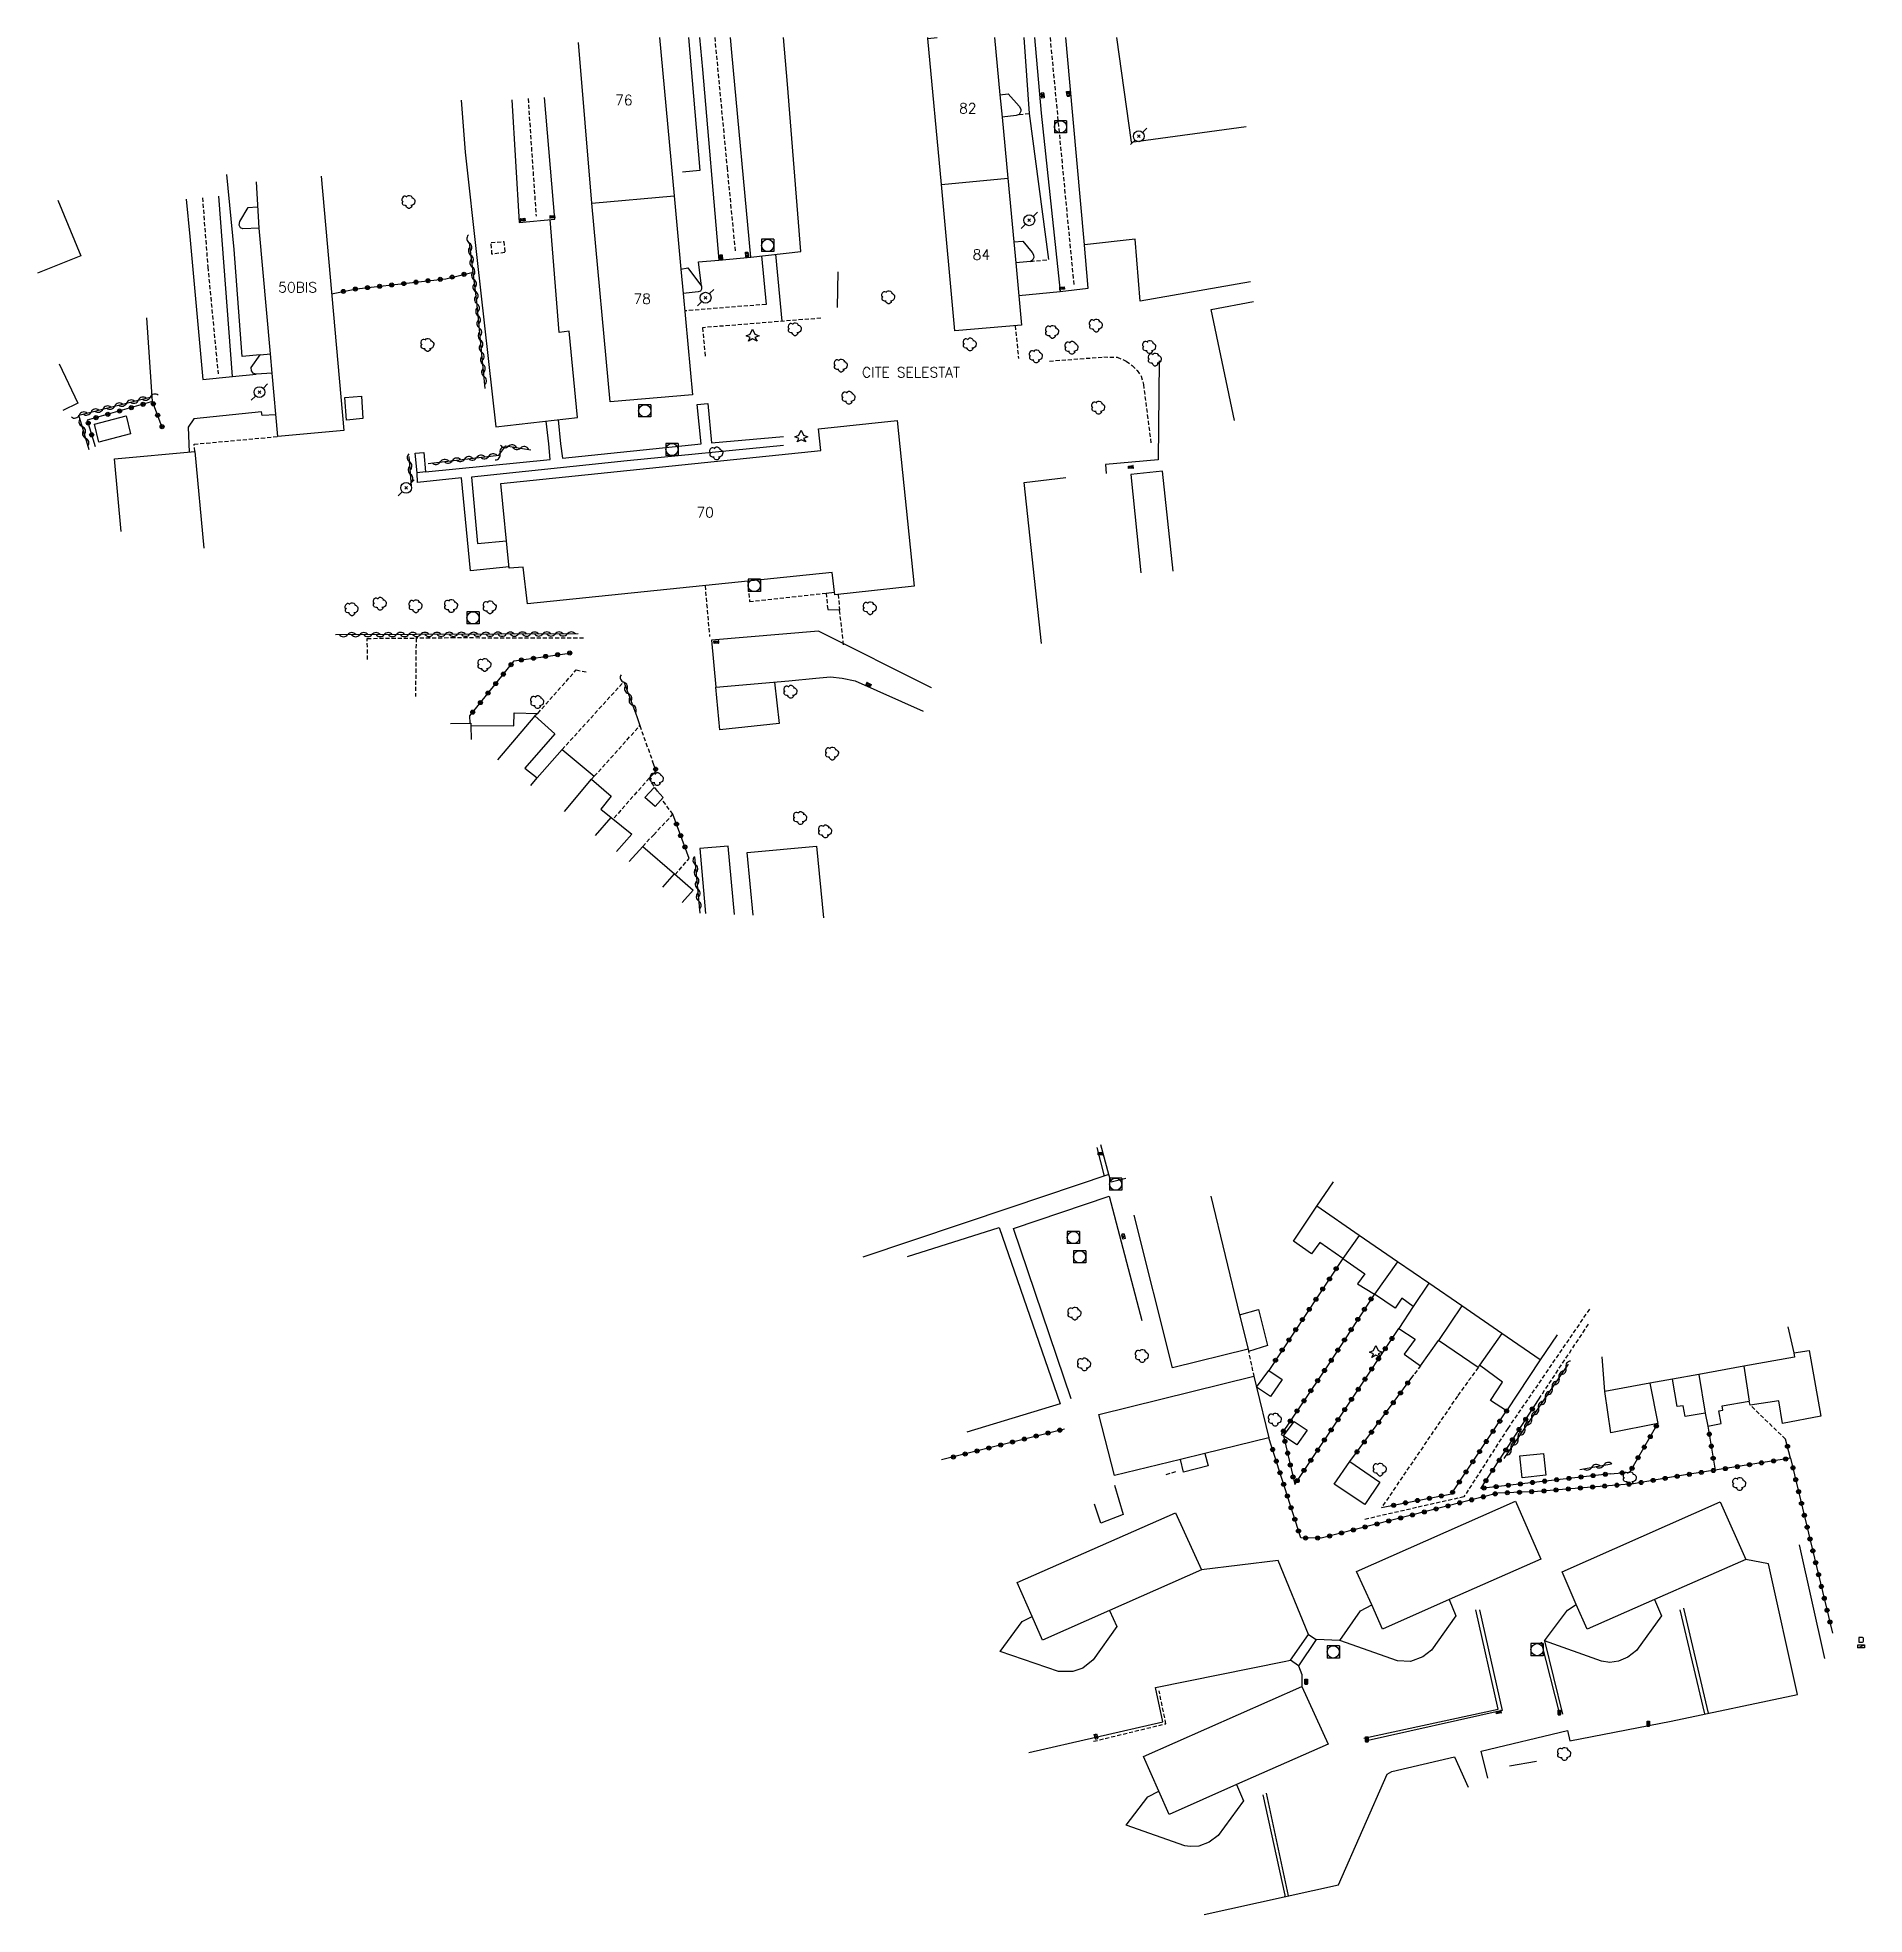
# Model space of a CAD drawing. Header units: millimetres. Extents: x 157000 to 158000, y 121000 to 122000.
# Drawn here: x 157476.8 to 157701.4, y 121769.2 to 122000 of the extents above; entities that cross this region are included whole.
import ezdxf
from ezdxf.enums import TextEntityAlignment as Align

# ---------------------------------------------------------------- set-up
doc = ezdxf.new("R2010")
doc.units = ezdxf.units.MM
doc.linetypes.add('DASHED', pattern=[0.75, 0.5, -0.25])
doc.layers.get('0').update_dxf_attribs({"linetype": 'CONTINUOUS'})
for name, color, linetype in [('W0001', 6, 'DASHED'), ('W0004', 5, 'CONTINUOUS'), ('W0006', 2, 'CONTINUOUS'), ('W0008', 7, 'CONTINUOUS'), ('W0014', 7, 'CONTINUOUS'), ('W0017', 7, 'CONTINUOUS'), ('W0070', 7, 'DASHED'), ('W0101', 7, 'CONTINUOUS'), ('W0104', 1, 'CONTINUOUS'), ('W0105', 7, 'CONTINUOUS'), ('W0112', 1, 'DASHED'), ('W0132', 7, 'CONTINUOUS'), ('W0211', 2, 'CONTINUOUS'), ('W0300', 7, 'CONTINUOUS'), ('W0303', 7, 'CONTINUOUS'), ('W0310', 3, 'CONTINUOUS'), ('W0323', 7, 'CONTINUOUS'), ('W0401', 7, 'CONTINUOUS'), ('W0420', 7, 'CONTINUOUS'), ('W0438', 7, 'CONTINUOUS'), ('W0473', 7, 'CONTINUOUS'), ('W0982', 7, 'CONTINUOUS'), ('W0991', 7, 'CONTINUOUS'), ('W1102', 7, 'CONTINUOUS')]:
    doc.layers.add(name, color=color, linetype=linetype)
doc.styles.get("Standard").update_dxf_attribs({"font": 'romans.shx', "width": 0.85})

msp = doc.modelspace()

# ---------------------------------------------------------------- texts
at = {"layer": 'W0982'}
msp.add_text('CITE SELESTAT', height=1.25, dxfattribs=at).set_placement((157584.19, 121958.83), align=Align.MIDDLE_CENTER)
at = {"layer": 'W0991'}
for s, p in [('76', (157548.89, 121992.31)), ('82', (157591.17, 121991.3)), ('84', (157592.84, 121973.31)), ('50BIS', (157508.79, 121969.29)), ('78', (157551.15, 121967.87)), ('70', (157558.89, 121941.62))]:
    msp.add_text(s, height=1.25, dxfattribs=at).set_placement(p, align=Align.MIDDLE_CENTER)

# ---------------------------------------------------------------- blocks, each defined once
blk = doc.blocks.new('T300')
for p, q in [((-0.8, 0.51), (-0.86, 0.34)), ((-0.86, 0.34), (-0.86, 0.17)), ((-0.86, 0.17), (-0.74, 0.06)), ((-0.69, 0.63), (-0.8, 0.51)), ((-0.8, -0.06), (-0.74, 0.06)), ((-0.74, 0.06), (-0.69, 0.11)), ((-0.57, 0.69), (-0.69, 0.63)), ((-0.46, 0.69), (-0.57, 0.69)), ((-0.29, 0.63), (-0.46, 0.69)), ((-0.29, 0.63), (-0.17, 0.74)), ((-0.23, 0.57), (-0.29, 0.63)), ((-0.17, 0.74), (-0.06, 0.8)), ((-0.06, 0.8), (0.06, 0.8)), ((0.06, 0.8), (0.23, 0.74)), ((0.23, 0.74), (0.34, 0.63)), ((0.34, 0.63), (0.4, 0.51)), ((0.46, 0.46), (0.34, 0.46)), ((0.4, 0.51), (0.4, 0.46)), ((0.57, 0.4), (0.46, 0.46)), ((0.57, 0.4), (0.69, 0.29)), ((0.69, 0.29), (0.74, 0.17)), ((0.74, 0.06), (0.69, -0.17)), ((0.74, 0.17), (0.74, 0.06)), ((-0.8, -0.17), (-0.8, -0.06)), ((-0.8, -0.23), (-0.8, -0.17)), ((-0.74, -0.34), (-0.8, -0.23)), ((-0.69, -0.4), (-0.74, -0.34)), ((-0.51, -0.46), (-0.69, -0.4)), ((-0.4, -0.46), (-0.51, -0.46)), ((-0.4, -0.46), (-0.34, -0.46)), ((-0.34, -0.46), (-0.34, -0.4)), ((-0.34, -0.51), (-0.34, -0.46)), ((-0.29, -0.63), (-0.34, -0.51)), ((-0.17, -0.74), (-0.29, -0.63)), ((-0.06, -0.8), (-0.17, -0.74)), ((0.06, -0.8), (-0.06, -0.8)), ((0.17, -0.74), (0.06, -0.8)), ((0.23, -0.69), (0.17, -0.74)), ((0.29, -0.46), (0.23, -0.46)), ((0.29, -0.63), (0.23, -0.69)), ((0.46, -0.4), (0.29, -0.46)), ((0.34, -0.51), (0.29, -0.63)), ((0.34, -0.51), (0.34, -0.46)), ((0.57, -0.34), (0.46, -0.4)), ((0.63, -0.29), (0.57, -0.34)), ((0.69, -0.17), (0.63, -0.29))]:
    blk.add_line(p, q)
blk = doc.blocks.new('T401')
for p, q in [((-0.3, 0.3), (0, 0.3)), ((-0.3, -0.25), (-0.3, 0.3)), ((-0.3, 0.15), (0, 0.15)), ((-0.3, 0), (0, 0)), ((0, 0.3), (0, -0.25)), ((-0.3, -0.15), (0, -0.15)), ((-0.3, -0.25), (-0.3, -0.3)), ((-0.3, -0.3), (0, -0.3)), ((0, -0.3), (0, -0.25))]:
    blk.add_line(p, q)
blk = doc.blocks.new('T473')
for p, q in [((-0.166667, 0.166667), (0.166667, -0.166667)), ((-0.166667, -0.166667), (0.166667, 0.166667)), ((0.500001, 0.500001), (1.000002, 1.000002)), ((-1.000002, -1.000002), (-0.500001, -0.500001))]:
    blk.add_line(p, q)
blk.add_ellipse((0, 0), major_axis=(0.471405, 0.471405), ratio=1, start_param=5.4977871438, end_param=11.780972451)
blk = doc.blocks.new('T420')
for p, q in [((0.75, 0.75), (-0.75, 0.75)), ((-0.75, 0.75), (-0.75, -0.75)), ((0.75, 0.75), (0.75, -0.75)), ((0.75, -0.75), (-0.75, -0.75))]:
    blk.add_line(p, q)
blk.add_ellipse((0, 0), major_axis=(-0.53, 0.53), ratio=1, start_param=3.926991, end_param=10.210176)
blk = doc.blocks.new('T303')
for p, q in [((-0.77, 0), (-0.28, 0.21)), ((-0.28, -0.21), (-0.77, 0)), ((-0.28, 0.21), (0, 0.83)), ((0, 0.83), (0.28, 0.21)), ((0.28, 0.21), (0.83, 0)), ((0.83, 0), (0.28, -0.21)), ((-0.49, -0.63), (-0.28, -0.21)), ((0, -0.35), (-0.49, -0.63)), ((0.56, -0.63), (0, -0.35)), ((0.28, -0.21), (0.56, -0.63))]:
    blk.add_line(p, q)
blk = doc.blocks.new('t323o')
at = {"color": 0, "linetype": 'Continuous'}
for radius in [0.25, 0.15]:
    blk.add_circle((0, 0), radius, dxfattribs=at)
blk = doc.blocks.new('t310o')
at = {"color": 0, "linetype": 'Continuous'}
for centre, start, end in [((-0.5, 0.38), 216.8699, 323.1304), ((0.5, -0.37), 36.8699, 143.1303)]:
    blk.add_arc(centre, 0.625, start, end, dxfattribs=at)
blk = doc.blocks.new('T438')
for p, q in [((-0.4, 0.2), (0.4, 0.2)), ((-0.4, -0.2), (-0.4, 0.2)), ((0.15, 1.1), (-0.3, 1.1)), ((-0.3, 1.1), (-0.3, 0.5)), ((-0.3, 0.5), (0.15, 0.5)), ((0.3, 0.65), (0.3, 0.95)), ((0.4, 0.2), (0.4, -0.2))]:
    blk.add_line(p, q)
at = {"flags": 128}
for points in [[(-0.4, -0.2), (0.4, 0.2)], [(0.4, -0.2), (-0.4, -0.2)]]:
    blk.add_lwpolyline(points, dxfattribs=at)
for centre, major_axis, start_param, end_param in [((0.15, 0.95), (0.106, -0.106), 0.785398, 2.356194), ((0.15, 0.65), (0.106, 0.106), 3.926991, 5.497787)]:
    blk.add_ellipse(centre, major_axis=major_axis, ratio=1, start_param=start_param, end_param=end_param)

# ---------------------------------------------------------------- linework, layer by layer
at = {"layer": 'W0001'}
for points in [[(157560.06, 122000), (157561.58, 121983.97), (157562.59, 121973.56)], [(157601.28, 122000), (157604.2, 121969.6)], [(157537.12, 121992.49), (157537.12, 121992.49), (157538.1, 121978.05)], [(157497.09, 121980.3), (157497.09, 121980.3), (157497.75, 121971.79), (157499.01, 121958.64)]]:
    msp.add_lwpolyline(points, dxfattribs=at)
at = {"layer": 'W0004'}
for points in [[(157607.02, 121863.52), (157607.92, 121859.98)], [(157608.51, 121860.18), (157607.53, 121863.85)], [(157639.87, 121790.88), (157656.35, 121794.47), (157653.63, 121806.66)], [(157654.07, 121806.67), (157656.86, 121794.29), (157640, 121790.5)], [(157681.76, 121793.86), (157678.76, 121806.65)], [(157679.16, 121806.87), (157682.18, 121793.95)], [(157663.94, 121793.82), (157661.68, 121802.7)], [(157662.07, 121802.84), (157664.28, 121793.82)], [(157627.44, 121783.92), (157630.13, 121771.57), (157630.11, 121771.39)], [(157630.59, 121771.49), (157627.91, 121784.13)]]:
    msp.add_lwpolyline(points, dxfattribs=at)
at = {"layer": 'W0006'}
for points in [[(157564.49, 121973), (157570.63, 121973.7), (157569, 121994.27), (157568.5, 122000)], [(157609.45, 122000), (157611.27, 121987.12), (157625.41, 121989.06)], [(157528.89, 121992.28), (157529.39, 121985.9), (157530.81, 121972.97), (157533.15, 121952.12), (157543.18, 121953.28), (157542.15, 121963.88), (157540.96, 121963.75), (157539.84, 121977.62)], [(157625.94, 121969.98), (157612.36, 121967.57), (157611.76, 121975.21), (157605.51, 121974.51)], [(157490.95, 121955.23), (157490.24, 121965.54)], [(157567.4, 121920.75), (157567.98, 121915.67), (157560.69, 121914.88), (157560.2, 121920.11)]]:
    msp.add_lwpolyline(points, dxfattribs=at)
at = {"layer": 'W0008'}
for points in [[(157560.57, 121972.64), (157564.49, 121973), (157562.17, 121998.16), (157561.99, 122000)], [(157602.54, 121968.79), (157605.98, 121969.17), (157605.47, 121974.96), (157603.73, 121994.5), (157603.21, 122000)], [(157535.11, 121992.35), (157536.02, 121977.27), (157540.39, 121977.66)], [(157495.08, 121980.12), (157495.54, 121975.52), (157497.13, 121957.95), (157500.79, 121958.33)], [(157616.42, 121934.39), (157615.1, 121946.66)], [(157572.83, 121927), (157559.66, 121925.89), (157560.2, 121920.11), (157569.18, 121920.91), (157572.48, 121921.24), (157574.31, 121921.38), (157575.72, 121921.24), (157577.32, 121920.91), (157585.67, 121917.16), (157585.67, 121917.16)], [(157586.69, 121920.02), (157586.69, 121920.02), (157572.83, 121927)]]:
    msp.add_lwpolyline(points, dxfattribs=at)
at = {"layer": 'W0014'}
for points in [[(157556.82, 122000), (157558.25, 121983.65), (157556.12, 121983.43)], [(157558.19, 122000), (157558.54, 121996.07), (157560.57, 121972.64)], [(157598.06, 122000), (157598.73, 121990.65), (157601.09, 121972.7)], [(157599.38, 122000), (157600.18, 121990.7), (157602.54, 121968.79)], [(157540.39, 121977.66), (157539.14, 121992.62), (157539.14, 121992.62)], [(157504.18, 121960.99), (157501.99, 121960.8), (157500.97, 121973.95), (157500.1, 121983.15)], [(157500.79, 121958.33), (157499.1, 121980.49)], [(157558.42, 121969.41), (157558.06, 121972.44), (157560.57, 121972.64)], [(157565.83, 121973.15), (157566.37, 121967.19)], [(157568.37, 121965.11), (157567.56, 121973.35)], [(157597.44, 121968.29), (157602.54, 121968.79)], [(157614.7, 121960.23), (157614.58, 121948.09), (157608.09, 121947.48), (157608.2, 121946.41)], [(157500.79, 121958.33), (157503.71, 121958.61)], [(157540.81, 121953.01), (157541.12, 121950.05), (157541.34, 121948.27), (157558.39, 121950.06), (157557.92, 121954.88), (157559.21, 121955), (157559.66, 121950.16), (157568.51, 121950.94)], [(157524.51, 121946.6), (157539.85, 121948.13), (157539.67, 121950.06), (157539.33, 121952.84)], [(157568.52, 121949.84), (157549.28, 121947.94), (157530.15, 121945.96), (157530.92, 121937.79), (157534.47, 121938.12)], [(157534.78, 121934.91), (157530.06, 121934.41), (157528.92, 121945.85), (157523.54, 121945.29), (157523.47, 121946.49)], [(157615.1, 121946.66), (157611.2, 121946.26), (157612.43, 121934.17)], [(157610.58, 121859.72), (157608.8, 121859.25), (157608.51, 121860.18), (157596.46, 121856.12), (157578.28, 121850.04)], [(157603.89, 121832.61), (157596.77, 121853.56), (157608.53, 121857.52), (157612.58, 121842.26)]]:
    msp.add_lwpolyline(points, dxfattribs=at)
at = {"layer": 'W0017'}
for points in [[(157562.51, 121892.16), (157561.73, 121900.56), (157558.23, 121900.27), (157558.93, 121892.3)], [(157633.07, 121803.64), (157629.34, 121812.73), (157619.88, 121811.6)], [(157665.19, 121790.56), (157677.62, 121792.99), (157693.17, 121796.26), (157689.58, 121812.33), (157686.82, 121812.87)], [(157636.9, 121802.88), (157634.01, 121803.01)], [(157598.67, 121789.13), (157615.15, 121792.9), (157614.24, 121797.12), (157630.08, 121800.33), (157630.85, 121800.46)], [(157631.83, 121799.78), (157632.24, 121798.71), (157632.22, 121797.25)], [(157655.08, 121785.97), (157654.27, 121789.28), (157664.87, 121791.83), (157665.19, 121790.56)], [(157620.23, 121769.21), (157636.75, 121772.85), (157642.73, 121786.47), (157643.31, 121786.77), (157650.98, 121788.58), (157652.66, 121784.86)]]:
    msp.add_lwpolyline(points, dxfattribs=at)
at = {"layer": 'W0070'}
msp.add_lwpolyline([(157667.58, 121843.63), (157657.54, 121828.96), (157652.16, 121820.56), (157639.78, 121817.75)], dxfattribs=at)
at = {"layer": 'W0101'}
for points in [[(157544.97, 121979.62), (157543.3, 121999.37)], [(157553.28, 122000), (157555.07, 121980.55)], [(157586.26, 121999.89), (157586.25, 122000)], [(157587.92, 121981.92), (157586.26, 121999.89)], [(157594.47, 122000), (157595.13, 121992.97), (157595.39, 121990.21), (157596.09, 121982.7)], [(157511.7, 121982.95), (157514.46, 121951.68), (157506.34, 121950.94), (157505.65, 121958.75), (157505.44, 121961.11), (157504.06, 121976.56), (157503.72, 121982.24), (157503.72, 121982.24)], [(157597.78, 121964.63), (157589.58, 121963.92), (157587.92, 121981.92)], [(157596.09, 121982.7), (157596.82, 121974.88), (157597.06, 121972.3), (157597.78, 121964.63)], [(157479.3, 121980.02), (157482.13, 121973.15), (157476.82, 121971.01)], [(157555.07, 121980.55), (157555.91, 121971.53), (157556.18, 121968.54), (157557.34, 121956.08), (157547.22, 121955.19), (157544.97, 121979.62)], [(157600.22, 121925.49), (157598.11, 121945.28), (157603.22, 121945.91)], [(157527.59, 121915.64), (157530.09, 121915.68), (157530.1, 121915.39), (157530.13, 121913.69)], [(157564.77, 121892.08), (157564.06, 121899.8), (157572.57, 121900.56), (157573.43, 121891.75)], [(157621.04, 121857.54), (157624.58, 121842.96), (157625.62, 121838.73), (157616.33, 121836.43), (157611.62, 121855.21)], [(157639.3, 121852.7), (157634.08, 121856.3), (157636.14, 121859.3)], [(157583.74, 121850.1), (157595.03, 121853.67), (157602.52, 121831.98), (157591.07, 121828.51)], [(157644.01, 121849.47), (157639.3, 121852.7)], [(157647.85, 121846.82), (157644.01, 121849.47)], [(157651.9, 121844.03), (157647.85, 121846.82)], [(157656.8, 121840.65), (157651.9, 121844.03)], [(157691.99, 121841.46), (157692.7, 121838.25), (157692.79, 121837.74), (157686.58, 121836.61)], [(157663.61, 121840.49), (157661.53, 121837.4), (157661.53, 121837.4), (157656.8, 121840.65)], [(157675.03, 121834.52), (157669.47, 121833.51), (157669.47, 121833.51), (157669.14, 121837.77)], [(157686.58, 121836.61), (157681.02, 121835.61)], [(157681.02, 121835.61), (157677.79, 121835.02), (157675.03, 121834.52)]]:
    msp.add_lwpolyline(points, dxfattribs=at)
for points in [[(157582.48, 121952.89), (157584.58, 121932.52), (157574.84, 121931.49), (157574.49, 121934.2), (157537.03, 121930.35), (157536.51, 121934.89), (157534.8, 121934.76), (157533.79, 121945.15), (157573.1, 121949.21), (157572.8, 121951.87)], [(157626.32, 121835.39), (157626.65, 121834.04), (157628.18, 121827.81), (157620.33, 121825.9), (157617.31, 121825.16), (157609.2, 121823.19), (157607.28, 121830.69)], [(157600.35, 121802.94), (157599.08, 121805.84), (157597.25, 121810.03), (157616.72, 121818.6), (157619.88, 121811.6), (157608.61, 121806.6)], [(157658.48, 121820.03), (157661.63, 121812.91), (157650.34, 121807.93), (157642.14, 121804.3), (157640.82, 121807.27), (157638.97, 121811.38)], [(157664.23, 121811.33), (157683.65, 121819.95), (157686.82, 121812.87), (157675.57, 121807.93), (157667.3, 121804.29), (157665.97, 121807.32)], [(157615.91, 121781.51), (157614.64, 121784.39), (157612.78, 121788.62), (157632.22, 121797.25), (157635.46, 121790.13), (157624.22, 121785.17)]]:
    msp.add_lwpolyline(points, close=True, dxfattribs=at)
at = {"layer": 'W0104'}
for points in [[(157595.13, 121992.97), (157596.14, 121993.07), (157597.47, 121991.57), (157597.69, 121991.21), (157597.69, 121990.93), (157597.49, 121990.54), (157597.11, 121990.41), (157595.39, 121990.21)], [(157504.06, 121976.56), (157502.06, 121976.49), (157501.75, 121976.62), (157501.61, 121976.94), (157501.69, 121977.36), (157502.7, 121979.09), (157503.83, 121979.18)], [(157596.82, 121974.88), (157597.93, 121974.97), (157599.08, 121973.55), (157599.23, 121973.29), (157599.28, 121972.95), (157599.11, 121972.62), (157598.88, 121972.48), (157597.06, 121972.3)], [(157555.91, 121971.53), (157556.74, 121971.67), (157558.42, 121969.41), (157558.45, 121969.04), (157558.3, 121968.82), (157558.02, 121968.73), (157556.18, 121968.54)], [(157505.65, 121958.75), (157503.71, 121958.61), (157503.37, 121958.71), (157503.11, 121959.03), (157503.08, 121959.41), (157504.18, 121960.99), (157505.44, 121961.11)], [(157479.48, 121959.88), (157481.76, 121955.03), (157479.91, 121954.16)], [(157486.28, 121948.18), (157496.15, 121949.09), (157497.25, 121937.2)], [(157487.1, 121939.25), (157486.28, 121948.18)], [(157530.1, 121915.39), (157535.37, 121915.36), (157535.4, 121916.96), (157538.31, 121916.9), (157537.96, 121916.59)], [(157537.96, 121916.59), (157533.36, 121911.19)], [(157537.96, 121916.59), (157540.42, 121914.38), (157536.74, 121910.15), (157538.25, 121908.97)], [(157538.25, 121908.97), (157541.3, 121912.44), (157545.26, 121909.16), (157544.92, 121908.81)], [(157537.45, 121908.04), (157538.25, 121908.97)], [(157541.59, 121904.84), (157544.92, 121908.81)], [(157544.92, 121908.81), (157547.33, 121906.71), (157546.08, 121905.12), (157547.35, 121904.09)], [(157545.4, 121901.9), (157547.35, 121904.09)], [(157547.35, 121904.09), (157549.86, 121902.03), (157547.99, 121899.9)], [(157549.56, 121898.69), (157551.21, 121900.54), (157555.11, 121897.15)], [(157553.68, 121895.51), (157555.11, 121897.15)], [(157555.11, 121897.15), (157557.4, 121895.15), (157556.08, 121893.66)], [(157637.28, 121849.85), (157634.43, 121851.84), (157633.44, 121850.44), (157631.19, 121851.99), (157634.08, 121856.3)], [(157639.3, 121852.7), (157637.28, 121849.85)], [(157637.28, 121849.85), (157639.98, 121847.97), (157639.08, 121846.77), (157641.16, 121845.49)], [(157644.01, 121849.47), (157641.16, 121845.49)], [(157647.85, 121846.82), (157645.92, 121843.97)], [(157624.58, 121842.96), (157626.92, 121843.59), (157628.02, 121839.16), (157625.68, 121838.42)], [(157645.92, 121843.97), (157644.53, 121845), (157643.7, 121843.76), (157641.16, 121845.49)], [(157645.92, 121843.97), (157644.15, 121841.28), (157646.18, 121839.96), (157644.82, 121838.09), (157646.84, 121836.69), (157649.02, 121839.8)], [(157651.9, 121844.03), (157649.02, 121839.8)], [(157654.06, 121836.76), (157653.91, 121836.47), (157649.02, 121839.8)], [(157656.8, 121840.65), (157654.06, 121836.76)], [(157661.53, 121837.4), (157657.4, 121831.13), (157655.41, 121832.42), (157656.9, 121834.68), (157654.06, 121836.76)], [(157686.58, 121836.61), (157687.24, 121832.31)], [(157692.7, 121838.25), (157694.61, 121838.57), (157696.05, 121830.48), (157691.33, 121829.6), (157690.86, 121832.37), (157687.34, 121831.85), (157687.24, 121832.31)], [(157675.03, 121834.52), (157676, 121829.6), (157670.21, 121828.45), (157669.47, 121833.51)], [(157681.83, 121830.83), (157679.36, 121830.43), (157679.11, 121831.75), (157678.38, 121831.65), (157677.79, 121835.02)], [(157681.02, 121835.61), (157681.83, 121830.83), (157682.16, 121829.24), (157683.8, 121829.57), (157683.51, 121831.14), (157683.98, 121831.21), (157683.91, 121831.77), (157687.24, 121832.31)], [(157620.33, 121825.9), (157620.72, 121824.38), (157617.68, 121823.61), (157617.31, 121825.16)], [(157608.61, 121806.6), (157609.51, 121804.6), (157606.57, 121800.52), (157605.3, 121799.5), (157604.08, 121799.07), (157602.32, 121799.1), (157595.17, 121801.55), (157597.87, 121805.25), (157599.08, 121805.84)], [(157650.34, 121807.93), (157651.17, 121805.92), (157648.17, 121801.69), (157647.12, 121800.88), (157645.61, 121800.32), (157643.98, 121800.4), (157636.9, 121802.88), (157639.45, 121806.55), (157640.82, 121807.27)], [(157675.57, 121807.93), (157676.46, 121805.93), (157673.39, 121801.68), (157672.31, 121800.83), (157671.15, 121800.34), (157670.11, 121800.21), (157669.09, 121800.36), (157662.07, 121802.84), (157664.87, 121806.63), (157665.97, 121807.32)], [(157624.22, 121785.17), (157625.06, 121783.2), (157621.94, 121778.9), (157620.86, 121778.09), (157619.57, 121777.6), (157618.5, 121777.56), (157617.84, 121777.64), (157610.63, 121780.2), (157613.3, 121783.68), (157614.64, 121784.39)]]:
    msp.add_lwpolyline(points, dxfattribs=at)
for points in [[(157516.8, 121953.14), (157514.8, 121952.95), (157514.58, 121955.75), (157516.64, 121955.89)], [(157484.37, 121950.24), (157483.82, 121952.46), (157487.71, 121953.48), (157488.24, 121951.26)], [(157553.74, 121906.55), (157552.74, 121905.46), (157551.47, 121906.55), (157552.6, 121907.78)], [(157626.65, 121834.04), (157628.17, 121836.11), (157629.83, 121834.99), (157628.39, 121832.91)], [(157630, 121828.05), (157631.3, 121829.82), (157632.88, 121828.75), (157631.6, 121826.97)], [(157638.13, 121824.89), (157641.84, 121822.38), (157639.97, 121819.63), (157636.22, 121822.13)], [(157659.32, 121822.89), (157659.02, 121825.61), (157661.93, 121825.91), (157662.23, 121823.21)]]:
    msp.add_lwpolyline(points, close=True, dxfattribs=at)
at = {"layer": 'W0105'}
for points in [[(157523.47, 121946.49), (157523.26, 121948.88), (157524.3, 121948.99), (157524.51, 121946.6)], [(157630.85, 121800.46), (157633.07, 121803.64), (157634.01, 121803.01), (157631.83, 121799.78)]]:
    msp.add_lwpolyline(points, close=True, dxfattribs=at)
for points in [[(157573.76, 121931.68), (157574.8, 121931.82)], [(157575.41, 121929.59), (157573.96, 121929.61)], [(157609.22, 121821.99), (157610.27, 121818.4), (157607.52, 121817.34), (157606.76, 121819.65)]]:
    msp.add_lwpolyline(points, dxfattribs=at)
at = {"layer": 'W0112'}
for points in [[(157597.49, 121990.54), (157598.73, 121990.65)], [(157598.88, 121972.48), (157601.09, 121972.7)], [(157566.37, 121967.19), (157556.38, 121966.39)], [(157573.12, 121965.49), (157558.55, 121964.32), (157558.91, 121960.65)], [(157596.99, 121964.56), (157597.41, 121960.53)], [(157601.22, 121960.22), (157607.89, 121960.72), (157609.53, 121960.69), (157610.64, 121960.21), (157611.38, 121959.66), (157611.99, 121959.06), (157612.48, 121958.38), (157612.76, 121957.35), (157613.71, 121949.94)], [(157496.15, 121949.09), (157496.07, 121950), (157506.34, 121950.94)], [(157558.87, 121932.59), (157559.43, 121926.36)], [(157564.12, 121933.13), (157564.34, 121930.65), (157573.76, 121931.68), (157573.96, 121929.61)], [(157575.23, 121931.53), (157575.41, 121929.59)], [(157575.91, 121925.34), (157575.41, 121929.59)], [(157517.39, 121923.52), (157517.35, 121926.12), (157523.35, 121926.15)], [(157543.93, 121926.15), (157528.07, 121926.17), (157523.35, 121926.15), (157523.28, 121918.97)], [(157538.31, 121916.9), (157543.03, 121922.24), (157544.29, 121922)], [(157541.3, 121912.44), (157548.88, 121920.79)], [(157545.26, 121909.16), (157550.86, 121915.39), (157552.4, 121911.04)], [(157553.03, 121907.32), (157551.99, 121908.93), (157547.58, 121903.89)], [(157551.21, 121900.54), (157552.56, 121901.98), (157554.92, 121904.49), (157553.56, 121906.36)], [(157555.2, 121897.07), (157556.92, 121899.06)], [(157661.39, 121832.62), (157667.47, 121841.79)], [(157625.62, 121838.73), (157626.32, 121835.39)], [(157646.84, 121836.69), (157646.01, 121835.58)], [(157653.91, 121836.47), (157651.35, 121832.93)], [(157651.35, 121832.93), (157642.03, 121819.24)], [(157691.68, 121827.66), (157687.34, 121831.85)], [(157616.71, 121823.62), (157615.43, 121823.26)], [(157606.62, 121790.5), (157615.53, 121792.67), (157614.69, 121796.69)]]:
    msp.add_lwpolyline(points, dxfattribs=at)
msp.add_lwpolyline([(157532.58, 121974.81), (157534.13, 121974.91), (157534.26, 121973.56), (157532.68, 121973.37), (157532.58, 121974.81)], close=True, dxfattribs=at)
at = {"layer": 'W0132'}
for points in [[(157621.07, 121966.55), (157626.29, 121967.53)], [(157623.94, 121952.92), (157621.07, 121966.55)]]:
    msp.add_lwpolyline(points, dxfattribs=at)
at = {"layer": 'W0211'}
msp.add_lwpolyline([(157506.11, 121953.59), (157504.45, 121953.51), (157504.36, 121953.99), (157496.03, 121953.11), (157495.35, 121952.08), (157495.44, 121949.03)], dxfattribs=at)
at = {"layer": 'W0300'}
msp.add_lwpolyline([(157693.35, 121814.67), (157696.5, 121800.7)], dxfattribs=at)
at = {"layer": 'W0303'}
for points in [[(157575.16, 121966.79), (157575.22, 121971.21)], [(157657.77, 121787.47), (157661.1, 121788.05)]]:
    msp.add_lwpolyline(points, dxfattribs=at)
at = {"layer": 'W0310'}
for points in [[(157531.86, 121956.83), (157530.82, 121967.5), (157529.9, 121974.79)], [(157483.17, 121949.3), (157481.91, 121953.57), (157490.82, 121955.82)], [(157524.84, 121947.63), (157533.53, 121948.66), (157534.37, 121949.8), (157537.46, 121949.32)], [(157522.79, 121944.83), (157522.51, 121948.48)], [(157543.28, 121926.67), (157513.43, 121926.57)], [(157548.88, 121920.79), (157550.5, 121916.51)], [(157557.59, 121899.26), (157558.23, 121892.33)], [(157657.12, 121825.27), (157665, 121836.87)], [(157666.39, 121823.93), (157670.29, 121824.62)]]:
    msp.add_lwpolyline(points, dxfattribs=at)
at = {"layer": 'W0323'}
for points in [[(157512.95, 121968.48), (157516.02, 121969.1), (157523.27, 121969.91), (157527, 121970.35), (157530.36, 121971.15)], [(157492.16, 121952.07), (157490.95, 121955.23), (157482.94, 121952.95), (157483.9, 121949.71)], [(157530.02, 121915.68), (157529.96, 121916.61), (157535.39, 121923.34), (157542.55, 121924.36)], [(157550.5, 121916.51), (157550.86, 121915.39)], [(157551.99, 121908.93), (157552.88, 121909.8), (157552.4, 121911.04)], [(157556.92, 121899.06), (157554.92, 121904.49)], [(157637.28, 121849.85), (157628.17, 121836.11)], [(157641.12, 121845.46), (157635.48, 121836.78), (157629.71, 121828.24), (157630, 121828.05), (157631.36, 121822.09), (157638.2, 121832.31), (157644.15, 121841.28)], [(157638.13, 121824.89), (157646.01, 121835.58)], [(157670.12, 121823.41), (157654.25, 121821.6), (157661.39, 121832.62)], [(157642.03, 121819.24), (157650.63, 121820.93), (157657.4, 121831.13)], [(157670.12, 121823.41), (157672.55, 121823.58), (157676, 121829.6)], [(157603.05, 121828.9), (157587.95, 121825.1)], [(157692.32, 121825.31), (157678.37, 121823.09), (157673.02, 121822.16), (157661.22, 121821.23), (157656.31, 121821.01), (157634.62, 121815.49), (157632.1, 121815.51), (157628.18, 121827.81)], [(157682.16, 121829.24), (157683.05, 121823.83)], [(157692.32, 121825.31), (157691.68, 121827.66)], [(157692.32, 121825.31), (157697.47, 121803.81)]]:
    msp.add_lwpolyline(points, dxfattribs=at)
at = {"layer": 'W1102'}
for points in [[(157586.26, 121999.89), (157587.41, 122000)], [(157587.92, 121981.92), (157596.09, 121982.7)], [(157544.97, 121979.62), (157555.07, 121980.55)]]:
    msp.add_lwpolyline(points, dxfattribs=at)

# ---------------------------------------------------------------- block references
at = {"layer": 'W0300'}
for p, rotation in [((157522.47, 121979.79), 359.9999899820874), ((157581.44, 121968.06), 359.9999899820874), ((157569.94, 121964.14), 359.9999899820874), ((157601.58, 121963.8), 359.9999899820874), ((157606.96, 121964.59), 359.9999899820874), ((157524.78, 121962.2), 359.9999899820874), ((157591.45, 121962.26), 359.9999899820874), ((157599.59, 121960.8), 359.9999899820874), ((157603.97, 121961.86), 359.9999899820874), ((157613.52, 121961.95), 359.9999899820874), ((157614.2, 121960.41), 359.9999899820874), ((157575.6, 121959.66), 359.9999899820874), ((157576.56, 121955.71), 359.9999899820874), ((157607.25, 121954.49), 359.9999899820874), ((157560.3, 121948.87), 359.9999899820874), ((157518.93, 121930.37), 359.9999899820874), ((157515.47, 121929.71), 359.9999899820874), ((157523.33, 121930.07), 359.9999899820874), ((157527.69, 121930.1), 359.9999899820874), ((157532.44, 121929.94), 359.9999899820874), ((157579.17, 121929.83), 359.9999899820874), ((157531.79, 121922.85), 359.9999899820874), ((157569.41, 121919.55), 359.9999899820874), ((157538.29, 121918.29), 359.9999899820874), ((157574.52, 121911.96), 359.9999899820874), ((157553, 121908.82), 359.9999899820874), ((157570.6, 121904.02), 359.9999899820874), ((157573.67, 121902.38), 359.9999899820874), ((157604.33, 121843.09), 359.9999899823337), ((157612.61, 121837.88), 359.9999899823337), ((157605.51, 121836.84), 359.9999899823337), ((157628.96, 121830.05), 359.9999899823337), ((157641.85, 121823.92), 359.9999899823337), ((157672.58, 121822.85), 359.9999899823337), ((157686.05, 121822.14), 359.9999899823337), ((157664.52, 121788.94), 359.9999899823337)]:
    msp.add_blockref('T300', p, dxfattribs=dict(at, rotation=rotation))
at = {"layer": 'W0303'}
for p, rotation in [((157564.71, 121963.31), 359.9999899820874), ((157570.69, 121950.9), 359.9999899820874), ((157641.33, 121838.34), 359.9999899823337)]:
    msp.add_blockref('T303', p, dxfattribs=dict(at, rotation=rotation))
at = {"layer": 'W0310'}
for p, rotation in [((157529.91, 121974.72), 97.13275692957376), ((157530.1, 121973.23), 97.13275692957376), ((157530.28, 121971.75), 97.13275692957376), ((157530.47, 121970.26), 97.13275692957376), ((157530.66, 121968.77), 97.13275692957376), ((157530.84, 121967.28), 95.58452592343654), ((157530.98, 121965.79), 95.58452592343654), ((157531.13, 121964.29), 95.58452592343654), ((157531.28, 121962.8), 95.58452592343654), ((157531.42, 121961.31), 95.58452592343654), ((157531.57, 121959.82), 95.58452592343654), ((157531.71, 121958.32), 95.58452592343654), ((157481.95, 121953.58), 14.1238885945438), ((157483.4, 121953.95), 14.1238885945438), ((157484.86, 121954.31), 14.1238885945438), ((157486.31, 121954.68), 14.1238885945438), ((157487.77, 121955.05), 14.1238885945438), ((157489.22, 121955.41), 14.1238885945438), ((157490.68, 121955.78), 14.1238885945438), ((157482.32, 121952.17), 106.4098554129294), ((157482.74, 121950.74), 106.4098554129294), ((157533.68, 121948.86), 53.56058423269787), ((157534.71, 121949.74), 351.2998092008395), ((157536.19, 121949.52), 351.2998092008395), ((157522.56, 121947.82), 94.36513876430102), ((157522.67, 121946.32), 94.36513876430102), ((157526.33, 121947.81), 6.779840763126467), ((157527.82, 121947.98), 6.779840763126467), ((157529.31, 121948.16), 6.779840763126467), ((157530.8, 121948.34), 6.779840763126467), ((157532.29, 121948.51), 6.779840763126467), ((157514.93, 121926.58), 180.19372511676), ((157516.43, 121926.58), 180.19372511676), ((157517.93, 121926.59), 180.19372511676), ((157519.43, 121926.59), 180.19372511676), ((157520.93, 121926.6), 180.19372511676), ((157522.43, 121926.6), 180.19372511676), ((157523.93, 121926.61), 180.19372511676), ((157525.43, 121926.61), 180.19372511676), ((157526.93, 121926.62), 180.19372511676), ((157528.43, 121926.62), 180.19372511676), ((157529.93, 121926.63), 180.19372511676), ((157531.43, 121926.63), 180.19372511676), ((157532.93, 121926.64), 180.19372511676), ((157534.43, 121926.64), 180.19372511676), ((157535.93, 121926.65), 180.19372511676), ((157537.43, 121926.65), 180.19372511676), ((157538.93, 121926.66), 180.19372511676), ((157540.43, 121926.66), 180.19372511676), ((157541.93, 121926.67), 180.19372511676), ((157548.9, 121920.72), 290.7597405441887), ((157549.43, 121919.32), 290.7597405441887), ((157549.97, 121917.91), 290.7597405441887), ((157557.68, 121898.3), 275.3050753852871), ((157557.82, 121896.81), 275.3050753852871), ((157557.96, 121895.32), 275.3050753852871), ((157558.09, 121893.82), 275.3050753852871), ((157664.71, 121836.43), 55.79902390681546), ((157663.02, 121833.95), 55.79902390681546), ((157663.86, 121835.19), 55.79902390681546), ((157661.33, 121831.47), 55.79902390681546), ((157662.18, 121832.71), 55.79902390681546), ((157659.65, 121828.99), 55.79902390681546), ((157660.49, 121830.23), 55.79902390681546), ((157657.96, 121826.51), 55.79902390681546), ((157658.81, 121827.75), 55.79902390681546), ((157669.35, 121824.45), 9.982854483361967), ((157667.87, 121824.19), 9.982854483361967)]:
    msp.add_blockref('t310o', p, dxfattribs=dict(at, rotation=rotation))
at = {"layer": 'W0323'}
for p, rotation in [((157524.83, 121970.09), 6.7294485745807), ((157526.32, 121970.27), 6.7294485745807), ((157527.79, 121970.54), 13.36789013011269), ((157529.25, 121970.88), 13.36789013011269), ((157514.42, 121968.78), 11.37097326381712), ((157515.89, 121969.07), 11.37097326381712), ((157517.38, 121969.25), 6.369656856754271), ((157518.87, 121969.42), 6.369656856754271), ((157520.36, 121969.58), 6.369656856754271), ((157521.85, 121969.75), 6.369656856754271), ((157523.34, 121969.92), 6.7294485745807), ((157486.9, 121954.08), 195.8414726605066), ((157488.34, 121954.49), 195.8414726605066), ((157489.79, 121954.9), 195.8414726605066), ((157491.05, 121954.96), 110.9524123277842), ((157483.05, 121952.59), 286.601852215498), ((157484.01, 121953.26), 195.8414726605066), ((157485.46, 121953.67), 195.8414726605066), ((157491.59, 121953.56), 110.9524123277842), ((157492.13, 121952.15), 110.9524123277842), ((157483.47, 121951.15), 286.601852215498), ((157539.27, 121923.9), 8.107694932755788), ((157540.76, 121924.11), 8.107694932755788), ((157542.24, 121924.32), 8.107694932755788), ((157534.09, 121921.72), 51.10236976816188), ((157535.03, 121922.89), 51.10236976816188), ((157536.3, 121923.47), 8.107694932755788), ((157537.79, 121923.68), 8.107694932755788), ((157532.2, 121919.39), 51.10236976816188), ((157533.14, 121920.56), 51.10236976816188), ((157530.32, 121917.05), 51.10236976816188), ((157531.26, 121918.22), 51.10236976816188), ((157552.79, 121910.04), 111.3198762418366), ((157555.36, 121903.28), 110.2976969455557), ((157555.88, 121901.87), 110.2976969455557), ((157556.4, 121900.47), 110.2976969455557), ((157636.45, 121848.61), 236.4631783444678), ((157634.8, 121846.11), 236.4631783444678), ((157635.63, 121847.36), 236.4631783444678), ((157633.14, 121843.61), 236.4631783444678), ((157633.97, 121844.86), 236.4631783444678), ((157639.93, 121843.63), 236.9698691392229), ((157640.75, 121844.89), 236.9698691392229), ((157631.48, 121841.11), 236.4631783444678), ((157632.31, 121842.36), 236.4631783444678), ((157638.3, 121841.12), 236.9698691392229), ((157639.12, 121842.38), 236.9698691392229), ((157629.82, 121838.61), 236.4631783444678), ((157630.65, 121839.86), 236.4631783444678), ((157636.66, 121838.6), 236.9698691392229), ((157637.48, 121839.86), 236.9698691392229), ((157642.49, 121838.78), 56.39257623670483), ((157643.32, 121840.03), 56.39257623670483), ((157629, 121837.36), 236.4631783444678), ((157635.02, 121836.1), 235.9398696104545), ((157635.85, 121837.35), 236.9698691392229), ((157640.83, 121836.28), 56.39257623670483), ((157641.66, 121837.53), 56.39257623670483), ((157634.18, 121834.85), 235.9398696104545), ((157639.17, 121833.78), 56.39257623670483), ((157640, 121835.03), 56.39257623670483), ((157645.25, 121834.55), 53.58931505105435), ((157632.5, 121832.37), 235.9398696104545), ((157633.34, 121833.61), 235.9398696104545), ((157638.34, 121832.54), 56.39257623670483), ((157643.47, 121832.14), 53.58931505105435), ((157644.36, 121833.34), 53.58931505105435), ((157630.81, 121829.88), 235.9398696104545), ((157631.65, 121831.13), 235.9398696104545), ((157636.68, 121830.04), 56.20524617661616), ((157637.51, 121831.29), 56.20524617661616), ((157641.69, 121829.72), 53.58931505105435), ((157642.58, 121830.93), 53.58931505105435), ((157656.57, 121829.87), 56.4215466449899), ((157657.4, 121831.12), 56.4215466449899), ((157659.76, 121830.1), 57.07643001847328), ((157660.57, 121831.36), 57.07643001847328), ((157675.81, 121829.27), 60.18752759546368), ((157595.22, 121826.93), 194.1468391691136), ((157596.67, 121827.3), 194.1468391691136), ((157598.13, 121827.66), 194.1468391691136), ((157599.58, 121828.03), 194.1468391691136), ((157601.04, 121828.4), 194.1468391691136), ((157602.49, 121828.76), 194.1468391691136), ((157629.97, 121828.64), 235.9398696104545), ((157630.15, 121827.39), 282.844175470392), ((157635.01, 121827.55), 56.20524617661616), ((157635.84, 121828.79), 56.20524617661616), ((157639.91, 121827.31), 53.58931505105435), ((157640.8, 121828.51), 53.58931505105435), ((157654.91, 121827.37), 56.4215466449899), ((157655.74, 121828.62), 56.4215466449899), ((157658.13, 121827.58), 57.07643001847328), ((157658.94, 121828.84), 57.07643001847328), ((157675.06, 121827.97), 60.18752759546368), ((157682.32, 121828.27), 279.2936842282461), ((157589.4, 121825.46), 194.1468391691136), ((157590.85, 121825.83), 194.1468391691136), ((157592.31, 121826.2), 194.1468391691136), ((157593.76, 121826.56), 194.1468391691136), ((157628.64, 121826.38), 107.6505086348973), ((157629.09, 121824.95), 107.6505086348973), ((157630.48, 121825.93), 282.844175470392), ((157633.34, 121825.06), 56.20524617661616), ((157634.17, 121826.3), 56.20524617661616), ((157639.02, 121826.1), 53.58931505105435), ((157653.25, 121824.88), 56.4215466449899), ((157654.08, 121826.13), 56.4215466449899), ((157656.5, 121825.06), 57.07643001847328), ((157657.31, 121826.32), 57.07643001847328), ((157673.57, 121825.37), 60.18752759546368), ((157674.32, 121826.67), 60.18752759546368), ((157682.56, 121826.79), 279.2936842282461), ((157682.8, 121825.31), 279.2936842282461), ((157688.74, 121824.74), 189.0441268715029), ((157690.22, 121824.98), 189.0441268715029), ((157691.71, 121825.21), 189.0441268715029), ((157691.93, 121826.76), 105.0816083285177), ((157629.55, 121823.52), 107.6505086348973), ((157630.81, 121824.47), 282.844175470392), ((157631.15, 121823.01), 282.844175470392), ((157631.67, 121822.56), 56.20524617661616), ((157632.5, 121823.81), 56.20524617661616), ((157651.59, 121822.38), 56.4215466449899), ((157652.42, 121823.63), 56.4215466449899), ((157654.86, 121822.55), 57.07643001847328), ((157655.68, 121823.81), 57.07643001847328), ((157660.59, 121822.32), 186.4991205922349), ((157662.08, 121822.49), 186.4991205922349), ((157663.57, 121822.66), 186.4991205922349), ((157665.06, 121822.83), 186.4991205922349), ((157666.55, 121823), 186.4991205922349), ((157668.04, 121823.17), 186.4991205922349), ((157669.53, 121823.34), 186.4991205922349), ((157671.61, 121823.51), 3.975101049381085), ((157672.83, 121824.07), 60.18752759546368), ((157673.94, 121822.32), 189.8350880127064), ((157675.42, 121822.58), 189.8350880127064), ((157676.9, 121822.83), 189.8350880127064), ((157678.37, 121823.09), 189.0441268715029), ((157679.86, 121823.33), 189.0441268715029), ((157681.34, 121823.56), 189.0441268715029), ((157682.82, 121823.8), 189.0441268715029), ((157684.3, 121824.03), 189.0441268715029), ((157685.78, 121824.27), 189.0441268715029), ((157687.26, 121824.51), 189.0441268715029), ((157692.6, 121824.13), 283.4862109075535), ((157692.95, 121822.67), 283.4862109075535), ((157630, 121822.09), 107.6505086348973), ((157630.46, 121820.66), 107.6505086348973), ((157646.45, 121820.11), 11.1226668814904), ((157647.92, 121820.39), 11.1226668814904), ((157649.39, 121820.68), 11.1226668814904), ((157650.76, 121821.13), 56.4215466449899), ((157653.1, 121820.19), 194.2820879738296), ((157654.55, 121820.56), 194.2820879738296), ((157654.63, 121821.65), 186.4991205922349), ((157656, 121820.93), 194.2820879738296), ((157656.12, 121821.82), 186.4991205922349), ((157657.49, 121821.06), 182.5629020016175), ((157657.61, 121821.99), 186.4991205922349), ((157658.99, 121821.13), 182.5629020016175), ((157659.1, 121822.15), 186.4991205922349), ((157660.49, 121821.2), 182.5629020016175), ((157661.99, 121821.29), 184.5138613961742), ((157663.48, 121821.41), 184.5138613961742), ((157664.98, 121821.53), 184.5138613961742), ((157666.47, 121821.65), 184.5138613961742), ((157667.97, 121821.76), 184.5138613961742), ((157669.46, 121821.88), 184.5138613961742), ((157670.96, 121822), 184.5138613961742), ((157672.46, 121822.12), 184.5138613961742), ((157693.3, 121821.21), 283.4862109075535), ((157630.91, 121819.23), 107.6505086348973), ((157631.37, 121817.8), 107.6505086348973), ((157642.92, 121817.6), 194.2820879738296), ((157643.51, 121819.53), 11.1226668814904), ((157644.38, 121817.97), 194.2820879738296), ((157644.98, 121819.82), 11.1226668814904), ((157645.83, 121818.34), 194.2820879738296), ((157647.28, 121818.71), 194.2820879738296), ((157648.74, 121819.08), 194.2820879738296), ((157650.19, 121819.45), 194.2820879738296), ((157651.64, 121819.82), 194.2820879738296), ((157693.65, 121819.75), 283.4862109075535), ((157694, 121818.29), 283.4862109075535), ((157631.82, 121816.37), 107.6505086348973), ((157632.69, 121815.5), 179.6359332269904), ((157634.19, 121815.49), 179.6359332269904), ((157635.65, 121815.75), 194.2820879738296), ((157637.11, 121816.12), 194.2820879738296), ((157638.56, 121816.49), 194.2820879738296), ((157640.01, 121816.86), 194.2820879738296), ((157641.47, 121817.23), 194.2820879738296), ((157694.35, 121816.83), 283.4862109075535), ((157694.7, 121815.37), 283.4862109075535), ((157695.05, 121813.92), 283.4862109075535), ((157695.4, 121812.46), 283.4862109075535), ((157695.75, 121811), 283.4862109075535), ((157696.1, 121809.54), 283.4862109075535), ((157696.45, 121808.08), 283.4862109075535), ((157696.8, 121806.62), 283.4862109075535), ((157697.15, 121805.16), 283.4862109075535)]:
    msp.add_blockref('t323o', p, dxfattribs=dict(at, rotation=rotation))
at = {"layer": 'W0401'}
for p, rotation in [((157603.65, 121993.1), 5.089764989310793), ((157600.23, 121992.86), 184.9332084021121), ((157536.46, 121977.45), 275.106793334157), ((157540.1, 121977.8), 275.106793334157), ((157560.7, 121972.96), 184.9539994979456), ((157564.18, 121973.32), 5.261776473368403), ((157602.76, 121969.03), 276.3821945578734), ((157611.21, 121947.34), 95.33445902080464), ((157560.25, 121925.8), 94.80580237904569), ((157578.91, 121920.3), 244.9964849442352), ((157607.48, 121862.91), 91.74317287548911), ((157610.17, 121852.55), 194.8568312280138), ((157656.42, 121794.23), 100.8000310368152), ((157607.07, 121791.15), 18.55406225841331)]:
    msp.add_blockref('T401', p, dxfattribs=dict(at, rotation=rotation))
for p in [(157632.92, 121797.83), (157664.05, 121794.05), (157674.99, 121792.66), (157640.38, 121790.74)]:
    msp.add_blockref('T401', p, dxfattribs=at)
at = {"layer": 'W0420'}
for p, rotation in [((157602.57, 121989.02), 359.9999899820874), ((157566.57, 121974.44), 359.9999899820874), ((157551.46, 121954.1), 359.9999899820874), ((157554.81, 121949.34), 359.9999899820874), ((157564.92, 121932.63), 359.9999899820874), ((157530.35, 121928.65), 359.9999899820874), ((157609.35, 121859.01), 359.9999899823337), ((157604.15, 121852.45), 359.9999899823337), ((157604.92, 121850.07), 359.9999899823337), ((157636.1, 121801.49), 359.9999899823337), ((157661.15, 121801.77), 359.9999899823337)]:
    msp.add_blockref('T420', p, dxfattribs=dict(at, rotation=rotation))
at = {"layer": 'W0438', "rotation": 359.9999899823337}
msp.add_blockref('T438', (157700.99, 121802.18), dxfattribs=at)
at = {"layer": 'W0473'}
msp.add_blockref('T473', (157612.19, 121987.86), dxfattribs=at)
at = {"layer": 'W0473', "rotation": 359.9999899820874}
for p in [(157598.73, 121977.53), (157558.94, 121968.01), (157504.1, 121956.4), (157522.13, 121944.63)]:
    msp.add_blockref('T473', p, dxfattribs=at)

msp.set_redraw_order([(e.dxf.handle, doc.entitydb.next_handle()) for e in msp.query("TEXT MTEXT ATTDEF DIMENSION ARC_DIMENSION")])  # texts and dimensions are drawn at this point

doc.saveas('drawing.dxf')
